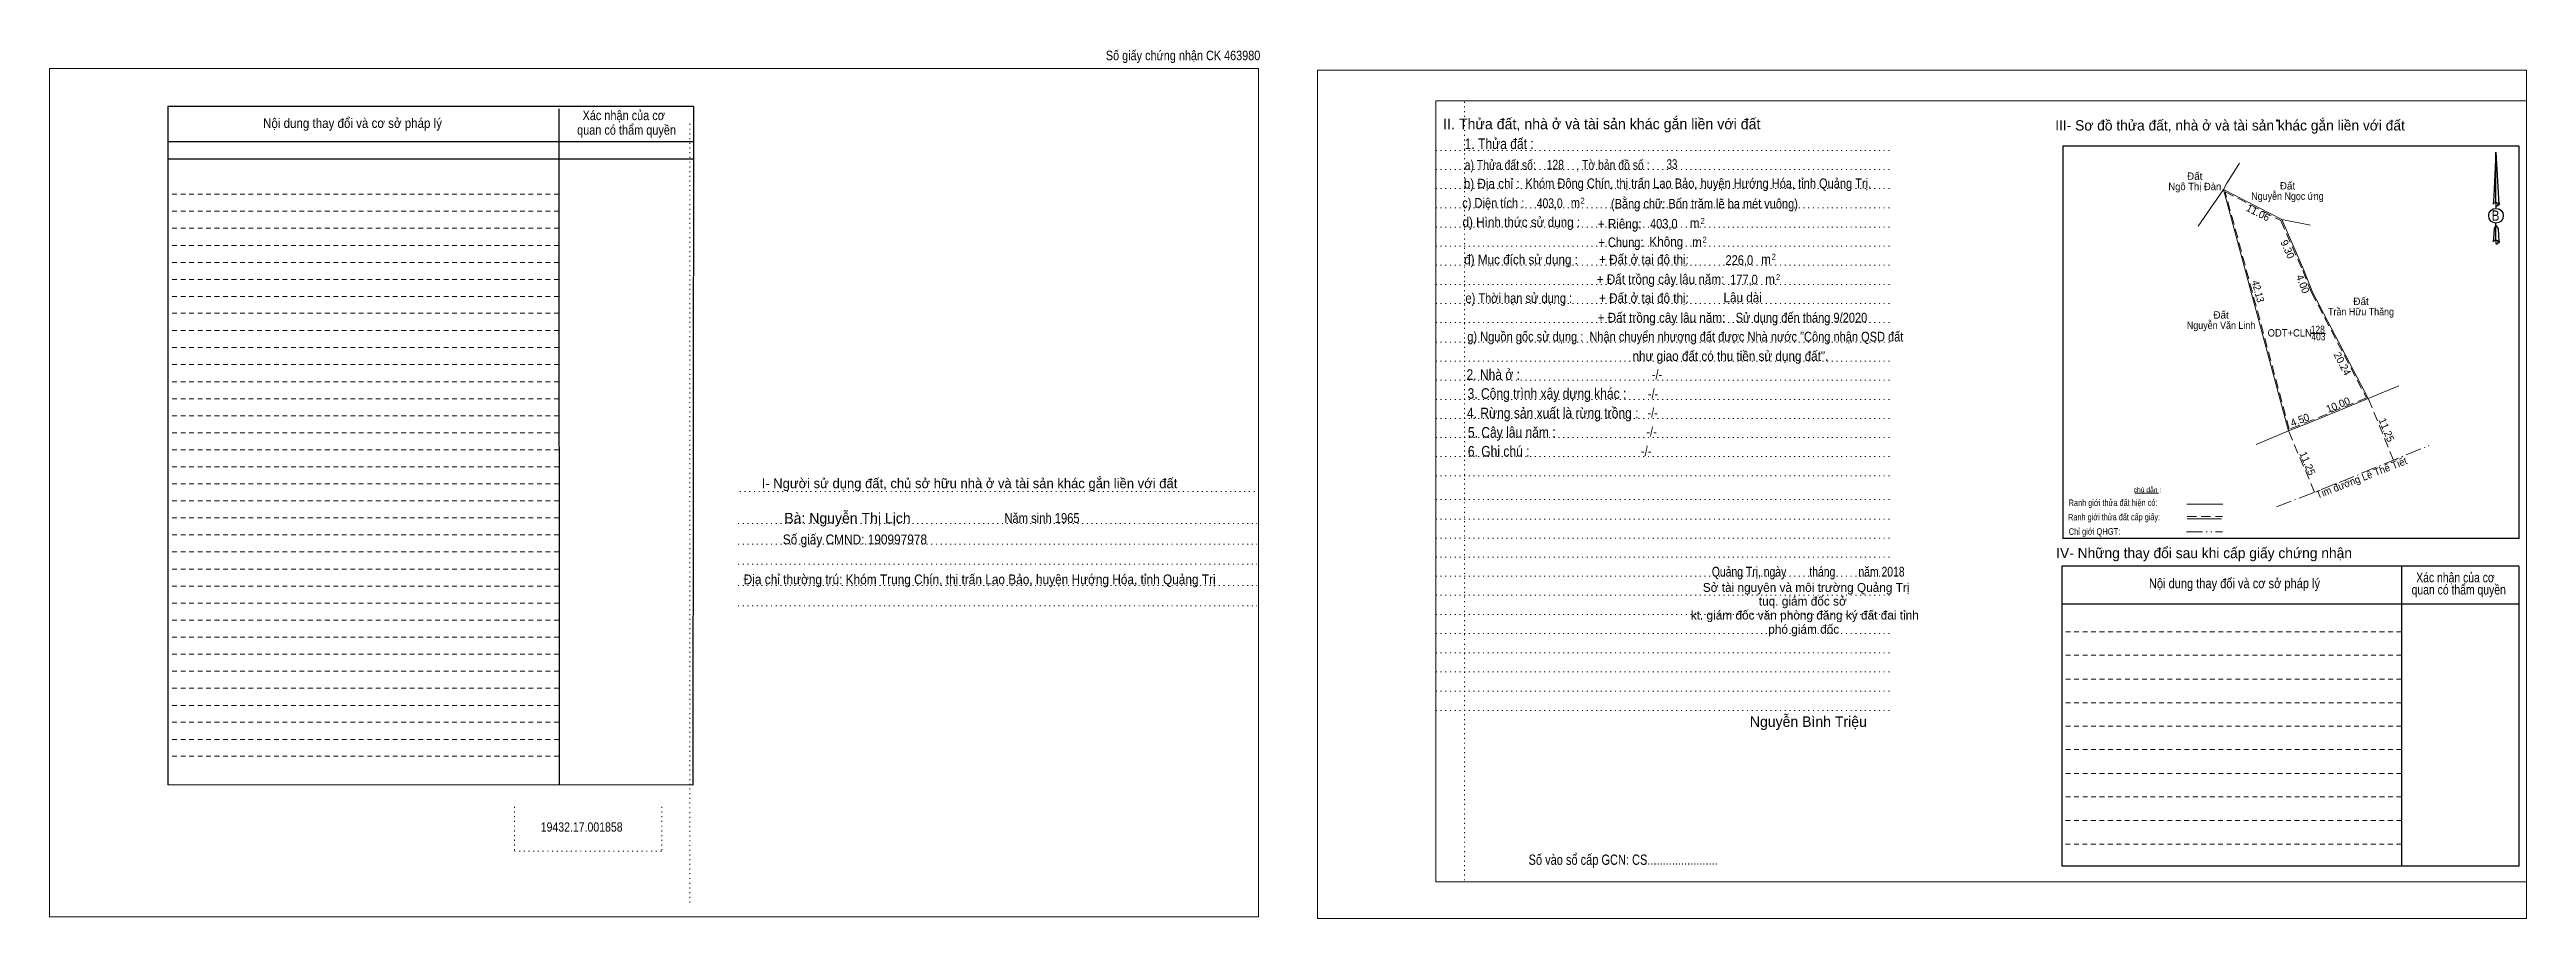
# Model space of a CAD drawing. Header units: metres. Extents: x 537294 to 537902, y 1837115 to 1837264.
# Drawn here: x 537293.8 to 537711.6, y 1837117.8 to 1837264.4 of the extents above; entities that cross this region are included whole.
import ezdxf
from ezdxf.enums import TextEntityAlignment as Align

# ---------------------------------------------------------------- set-up
doc = ezdxf.new("R2010")
doc.units = ezdxf.units.M
doc.header["$LTSCALE"] = 0.53
doc.header["$PDMODE"] = 32
doc.header["$PDSIZE"] = 0.265
for name, pattern in [('DASH_DOUBLE_DOT', [9.2, 5, -1.2, 0.3, -1.2, 0.3, -1.2]), ('DOT_DASHED', [7.7, 5, -1.2, 0.3, -1.2]), ('DOTTED', [1.5, 0.3, -1.2]), ('MEDIUM_DASHED', [4.5, 3, -1.5]), ('SHORT_DASHED', [2.7, 1.5, -1.2])]:
    doc.linetypes.add(name, pattern=pattern)
for name, color, linetype, lineweight in [('1', 7, 'DOTTED', 13), ('18', 7, 'Continuous', 25), ('28', 7, 'SHORT_DASHED', 13), ('55', 7, 'Continuous', 13), ('7', 7, 'Continuous', 13)]:
    doc.layers.add(name, color=color, linetype=linetype, lineweight=lineweight)
doc.layers.add('40', color=7, linetype='Continuous')

msp = doc.modelspace()

# ---------------------------------------------------------------- texts
at = {"layer": '18'}
for s, height, p in [('II. Thửa đất, nhà ở và tài sản khác gắn liền với đất', 1.788, (537555.615, 1837250.97)), ('Bà: Nguyễn Thị Lịch', 1.77, (537428.41, 1837184.48)), ('Sở tài nguyên và môi trường Quảng Trị', 1.49, (537590.085, 1837172.92)), ('tuq. giám đốc sở', 1.491, (537589.515, 1837170.61)), ('kt. giám đốc văn phòng đăng ký đất đai tỉnh', 1.491, (537589.855, 1837168.26)), ('phó giám đốc', 1.491, (537589.675, 1837165.88)), ('Nguyễn Bình Triệu', 1.77, (537590.455, 1837150.15))]:
    msp.add_text(s, height=height, dxfattribs=at).set_placement(p, align=Align.CENTER)
for s, height, width, p in [('1. Thửa đất :', 1.788, 0.85, (537538.315, 1837247.62)), ('a) Thửa đất số:              , Tờ bản đồ số : ', 1.639, 0.8, (537548.325, 1837244.12)), ('128', 1.63, 0.8, (537547.78, 1837244.17)), ('33', 1.63, 0.75, (537567.455, 1837244.27)), ('b) Địa chỉ : ', 1.639, 0.9, (537537.325, 1837240.97)), ('c) Diện tích :                                                   ', 1.639, 0.85, (537550.515, 1837237.71)), ('403,0', 1.63, 0.8, (537546.84, 1837237.67)), (' m', 1.639, 0.85, (537550.9, 1837237.73)), ('2', 0.9926, 0.75, (537552.385, 1837238.43)), ('(Bằng chữ: Bốn trăm lẽ ba mét vuông)', 1.63, 0.85, (537572.93, 1837237.59)), ('B', 1.716, 0.85, (537706.34, 1837235.54)), ('d) Hình thức sử dụng :', 1.638, 0.9, (537542.055, 1837234.47)), ('+ Riêng: ', 1.638, 0.9, (537558.905, 1837234.18)), ('403,0', 1.63, 0.85, (537566.08, 1837234.2)), ('Không', 1.638, 0.9, (537566.5, 1837231.17)), (' m', 1.638, 0.9, (537571.015, 1837234.31)), ('2', 0.9926, 0.8, (537572.63, 1837235)), ('2', 0.9926, 0.8, (537572.96, 1837231.85)), ('đ) Mục đích sử dụng :', 1.638, 0.9, (537542.005, 1837228.17)), ('       + Chung:', 1.638, 0.85, (537557.04, 1837231.07)), ('+ Đất ở tại đô thị:', 1.637, 0.9, (537562.73, 1837228.18)), (' m', 1.638, 0.9, (537571.395, 1837231.11)), ('226,0', 1.64, 0.85, (537578.815, 1837228.07)), (' m', 1.638, 0.9, (537583.035, 1837228.2)), ('2', 0.9926, 0.8, (537584.62, 1837228.96)), ('+ Đất trồng cây lâu năm:', 1.638, 0.9, (537565.53, 1837224.85)), ('177,0', 1.63, 0.85, (537579.6, 1837224.8)), (' m', 1.638, 0.9, (537583.725, 1837224.85)), ('2', 0.9926, 0.8, (537585.35, 1837225.53)), ('e) Thời hạn sử dụng :', 1.638, 0.85, (537541.625, 1837221.66)), ('+ Đất ở tại đô thị:', 1.637, 0.9, (537562.73, 1837221.67)), ('Lâu dài', 1.638, 0.9, (537579.375, 1837221.76)), ('g) Nguồn gốc sử dụng :', 1.638, 0.85, (537542.72, 1837215.17)), ('+ Đất trồng cây lâu năm:', 1.638, 0.9, (537565.68, 1837218.36)), (' Sử dụng đến tháng 9/2020', 1.64, 0.85, (537589.035, 1837218.36)), ('2. Nhà ở :', 1.788, 0.85, (537537.315, 1837208.68)), ('4. Rừng sản xuất là rừng trồng :', 1.788, 0.85, (537547.34, 1837202.2)), ('3. Công trình xây dựng khác :', 1.788, 0.85, (537546.37, 1837205.49)), ('5. Cây lâu năm :', 1.788, 0.85, (537540.44, 1837198.94)), ('6. Ghi chú :', 1.788, 0.85, (537538.225, 1837195.75)), ('Quảng Trị, ngày        tháng        năm 2018', 1.637, 0.8, (537590.43, 1837175.51)), ('19432.17.001858', 1.56, 0.85, (537383.58, 1837132.48)), ('Số vào sổ cấp GCN: CS.......................', 1.736, 0.8, (537559.225, 1837126.88))]:
    msp.add_text(s, height=height, dxfattribs=dict(at, width=width)).set_placement(p, align=Align.CENTER)
for s, height, width, p in [(' Khóm Đông Chín, thị trấn Lao Bảo, huyện Hướng Hóa, tỉnh Quảng Trị.', 1.64, 0.85, (537542.22, 1837241.02)), ('Nhận chuyển nhượng đất được Nhà nước "Công nhận QSD đất ', 1.637, 0.85, (537553.53, 1837215.16)), ('như giao đất có thu tiền sử dụng đất".', 1.637, 0.9, (537560.8, 1837211.88))]:
    msp.add_text(s, height=height, dxfattribs=dict(at, width=width)).set_placement(p)
at = {"layer": '28'}
for s, height, width, p in [('Xác nhận của cơ', 1.619, 0.85, (537390.675, 1837252.5)), ('Xác nhận của cơ', 1.619, 0.85, (537390.675, 1837252.5)), ('Nội dung thay đổi và cơ sở pháp lý', 1.619, 0.9, (537344.935, 1837251.18)), ('Nội dung thay đổi và cơ sở pháp lý', 1.619, 0.9, (537344.935, 1837251.18)), (' quan có thẩm quyền', 1.619, 0.85, (537390.895, 1837250.04)), (' quan có thẩm quyền', 1.619, 0.85, (537390.895, 1837250.04)), ('-/-', 1.639, 0.85, (537564.93, 1837208.77)), ('-/-', 1.639, 0.85, (537564.2, 1837202.33)), ('-/-', 1.639, 0.85, (537564.27, 1837205.52)), ('-/-', 1.639, 0.85, (537564.01, 1837199.13)), ('-/-', 1.639, 0.85, (537563.1, 1837195.84)), ('Nội dung thay đổi và cơ sở pháp lý', 1.639, 0.85, (537662.32, 1837173.54)), (' quan có thẩm quyền', 1.639, 0.8, (537699.895, 1837172.48)), ('Xác nhận của cơ', 1.639, 0.8, (537699.59, 1837174.53))]:
    msp.add_text(s, height=height, dxfattribs=dict(at, width=width)).set_placement(p, align=Align.CENTER)
for s, height, p in [('III- Sơ đồ thửa đất, nhà ở và tài sản khác gắn liền với đất', 1.738, (537661.575, 1837250.75)), ('I- Người sử dụng đất, chủ sở hữu nhà ở và tài sản khác gắn liền với đất', 1.642, (537448.985, 1837190.41)), ('IV- Những thay đổi sau khi cấp giấy chứng nhận', 1.738, (537657.195, 1837178.61))]:
    msp.add_text(s, height=height, dxfattribs=at).set_placement(p, align=Align.CENTER)
for s, width, p in [('Số giấy CMND: 190997978', 0.9, (537417.5, 1837180.94)), ('Năm sinh 1965', 0.85, (537454.87, 1837184.55)), ('Địa chỉ thường trú: Khóm Trung Chín, thị trấn Lao Bảo, huyện Hướng Hóa, tỉnh Quảng Trị', 0.9, (537410.91, 1837174.2))]:
    msp.add_text(s, height=1.66, dxfattribs=dict(at, width=width)).set_placement(p)
at = {"layer": '40', "width": 0.85}
msp.add_text('Số giấy chứng nhận CK 463980', height=1.61, dxfattribs=at).set_placement((537485.005, 1837262.61), align=Align.CENTER)
at = {"layer": '55'}
for s, height, width, p in [('Ranh giới thửa đất hiện có:', 1.119, 0.8, (537641.8437, 1837187.4074)), ('Chỉ giới QHGT:', 1.114, 0.85, (537638.7087, 1837182.5503)), ('Ranh giới thửa đất cấp giấy:', 1.114, 0.8, (537642.0237, 1837184.988))]:
    msp.add_text(s, height=height, rotation=0.135, dxfattribs=dict(at, width=width)).set_placement(p, align=Align.CENTER)
msp.add_text('chú dẫn :', height=0.8225, rotation=359.974, dxfattribs=at).set_placement((537647.6348, 1837189.7289), align=Align.CENTER)
at = {"layer": '7'}
for s, width, p in [('Ngô Thị Đàn', 0.95, (537655.625, 1837240.68)), ('Nguyễn Ngọc ứng', 0.9, (537671.255, 1837239.05)), ('Trần Hữu Thăng', 0.9, (537683.66, 1837219.56)), ('Nguyễn Văn Linh', 0.9, (537660.055, 1837217.27)), ('ODT+CLN', 0.95, (537671.64, 1837215.99)), ('128', 0.85, (537676.365, 1837216.57)), ('403', 0.85, (537676.475, 1837215.34))]:
    msp.add_text(s, height=1.25, dxfattribs=dict(at, width=width)).set_placement(p, align=Align.CENTER)
for p in [(537655.62, 1837242.43), (537671.26, 1837240.8), (537660.06, 1837219.02), (537683.66, 1837221.31)]:
    msp.add_text('Đất', height=1.25, dxfattribs=at).set_placement(p, align=Align.CENTER)
for s, rotation, p in [('11.06', 332.717, (537666.0136, 1837236.3234)), ('9.30', 293.725, (537670.6962, 1837230.4615)), ('4.00', 291.429, (537673.2531, 1837224.6433)), ('20.24', 297.603, (537679.951, 1837211.1246)), ('10.00', 22.386, (537680.027, 1837203.8996)), ('4.50', 21.257, (537673.5734, 1837201.3465)), ('11.25', 292.416, (537687.3903, 1837199.9983)), ('11.25', 293.078, (537674.0553, 1837194.3499))]:
    msp.add_text(s, height=1.25, rotation=rotation, dxfattribs=at).set_placement(p, align=Align.CENTER)
for s, rotation, width, p in [('42.13', 285.092, 0.9, (537665.6962, 1837223.4527)), ('Tim đường Lê Thế Tiết', 21.269, 0.95, (537683.9633, 1837191.5807))]:
    msp.add_text(s, height=1.25, rotation=rotation, dxfattribs=dict(at, width=width)).set_placement(p, align=Align.CENTER)

# ---------------------------------------------------------------- linework, layer by layer
at = {"layer": '1', "linetype": 'Continuous'}
for p, q in [((537527.64, 1837255.76), (537711.56, 1837255.76)), ((537527.64, 1837255.76), (537527.64, 1837124.03)), ((537711.56, 1837255.76), (537711.56, 1837123)), ((537527.64, 1837124.03), (537711.56, 1837124.03))]:
    msp.add_line(p, q, dxfattribs=at)
at = {"layer": '1'}
for p, q in [((537532.44, 1837255.6), (537532.44, 1837123.97)), ((537401.85, 1837251.85), (537401.85, 1837120.16)), ((537527.64, 1837247.35), (537535.1, 1837247.35)), ((537527.64, 1837247.35), (537604.2, 1837247.35)), ((537527.64, 1837244.17), (537604.2, 1837244.17)), ((537527.64, 1837240.95), (537604.2, 1837240.95)), ((537527.64, 1837237.71), (537604.2, 1837237.71)), ((537527.64, 1837234.47), (537604.2, 1837234.47)), ((537527.64, 1837231.23), (537604.2, 1837231.23)), ((537527.64, 1837228.04), (537604.2, 1837228.04)), ((537527.64, 1837224.77), (537604.2, 1837224.77)), ((537527.64, 1837221.54), (537604.2, 1837221.54)), ((537527.64, 1837218.35), (537604.2, 1837218.35)), ((537527.64, 1837215.07), (537604.2, 1837215.07)), ((537527.64, 1837211.86), (537604.2, 1837211.86)), ((537527.64, 1837208.63), (537604.2, 1837208.63)), ((537527.64, 1837205.4), (537604.2, 1837205.4)), ((537527.64, 1837202.19), (537604.2, 1837202.19)), ((537527.64, 1837198.94), (537604.2, 1837198.94)), ((537527.64, 1837195.73), (537604.2, 1837195.73)), ((537527.64, 1837192.49), (537604.2, 1837192.49)), ((537410.26, 1837189.83), (537497.73, 1837189.83)), ((537527.64, 1837188.49), (537604.2, 1837188.49)), ((537409.95, 1837184.46), (537497.44, 1837184.46)), ((537527.64, 1837185.21), (537604.2, 1837185.21)), ((537409.95, 1837180.98), (537497.44, 1837180.98)), ((537527.64, 1837182.01), (537604.2, 1837182.01)), ((537527.64, 1837178.78), (537604.2, 1837178.78)), ((537409.95, 1837177.57), (537497.44, 1837177.57)), ((537527.64, 1837175.56), (537604.2, 1837175.56)), ((537409.95, 1837174.02), (537497.44, 1837174.02)), ((537409.95, 1837170.57), (537497.44, 1837170.57)), ((537527.64, 1837172.35), (537604.2, 1837172.35)), ((537527.64, 1837169.09), (537604.2, 1837169.09)), ((537527.64, 1837165.88), (537604.2, 1837165.88)), ((537527.64, 1837162.62), (537604.2, 1837162.62)), ((537527.64, 1837159.42), (537604.2, 1837159.42)), ((537527.64, 1837156.17), (537604.2, 1837156.17)), ((537527.64, 1837152.94), (537604.2, 1837152.94)), ((537372.23, 1837136.66), (537372.23, 1837129.17)), ((537397.08, 1837136.66), (537397.08, 1837129.17)), ((537372.23, 1837129.17), (537397.08, 1837129.17))]:
    msp.add_line(p, q, dxfattribs=at)
at = {"layer": '1', "linetype": 'Continuous'}
for points in [[(537293.84, 1837118.13), (537497.75, 1837118.13), (537497.75, 1837261.2), (537293.84, 1837261.2)], [(537293.84, 1837261.2), (537497.75, 1837261.2), (537497.75, 1837118.13), (537293.84, 1837118.13)], [(537507.67, 1837117.83), (537711.56, 1837117.83), (537711.56, 1837260.92), (537507.67, 1837260.92)]]:
    msp.add_lwpolyline(points, close=True, dxfattribs=at)
msp.add_lwpolyline([(537535.1, 1837255.76), (537711.56, 1837255.76), (537711.56, 1837124.03), (537535.1, 1837124.03)], dxfattribs=at)
at = {"layer": '18'}
for p, q in [((537706.41, 1837247.1), (537706.88, 1837238.32)), ((537706.41, 1837247.1), (537706.88, 1837238.32)), ((537706.41, 1837247.1), (537706.88, 1837238.32)), ((537706.04, 1837239.67), (537705.97, 1837238.32)), ((537706.41, 1837238.59), (537706.41, 1837238.22)), ((537706.41, 1837238.22), (537706.41, 1837238.01)), ((537706.41, 1837238.01), (537706.41, 1837237.71)), ((537706.41, 1837238.01), (537706.41, 1837237.71)), ((537706.41, 1837238.01), (537706.41, 1837237.71)), ((537706.41, 1837234.71), (537706.41, 1837235.13)), ((537706.41, 1837234.71), (537706.41, 1837235.13)), ((537706.41, 1837234.71), (537706.41, 1837235.13)), ((537706.41, 1837234.71), (537706.77, 1837234.22)), ((537706.41, 1837234.71), (537706.77, 1837234.22)), ((537706.41, 1837234.71), (537706.77, 1837234.22)), ((537706.77, 1837234.22), (537706.88, 1837231.95)), ((537706.77, 1837234.22), (537706.88, 1837231.95)), ((537706.77, 1837234.22), (537706.88, 1837231.95)), ((537706.41, 1837232.24), (537706.41, 1837231.89)), ((537706.41, 1837231.89), (537706.41, 1837231.66))]:
    msp.add_line(p, q, dxfattribs=at)
for points in [[(537706.41, 1837238.59), (537706.41, 1837247.1), (537706.04, 1837239.67)], [(537706.41, 1837232.24), (537706.41, 1837234.71), (537706.11, 1837234.22), (537706.04, 1837233.29), (537705.97, 1837231.95)]]:
    msp.add_lwpolyline(points, dxfattribs=at)
msp.add_ellipse((537706.4215, 1837236.365), major_axis=(0, 1.25), ratio=0.983453, dxfattribs=at)
for centre, start_param, end_param in [((537706.422, 1837238.2913), 1.57079633, 3.07445202), ((537706.422, 1837238.2913), 0.06714063, 1.57079633), ((537706.422, 1837238.2913), 4.71238898, 6.28318531), ((537706.422, 1837231.9112), 2.49106941, 3.07427841), ((537706.422, 1837231.9112), 1.57079633, 2.49106941), ((537706.422, 1837231.9112), 0.06714063, 1.57079633), ((537706.422, 1837231.9112), 4.71238898, 6.28318531)]:
    msp.add_ellipse(centre, major_axis=(0.4507, 0), ratio=0.655448, start_param=start_param, end_param=end_param, dxfattribs=at)
for p in [(537706.88, 1837238.32), (537706.88, 1837231.95)]:
    msp.add_point(p, dxfattribs=at)
at = {"layer": '28', "linetype": 'Continuous', "lineweight": 25}
for p, q in [((537402.45, 1837254.79), (537313.78, 1837254.79)), ((537379.72, 1837254.43), (537379.78, 1837140.35)), ((537402.45, 1837254.79), (537402.34, 1837140.33)), ((537402.45, 1837248.82), (537313.9, 1837248.82)), ((537402.45, 1837248.82), (537313.9, 1837248.82)), ((537402.45, 1837245.93), (537313.9, 1837245.93)), ((537633.35, 1837248.13), (537633.35, 1837181.91)), ((537710.34, 1837181.91), (537633.35, 1837181.91)), ((537690.46, 1837177.25), (537690.5, 1837126.66)), ((537710.3, 1837177.25), (537710.26, 1837126.66)), ((537710.26, 1837170.83), (537633.23, 1837170.83)), ((537402.34, 1837140.33), (537313.78, 1837140.4)), ((537710.26, 1837126.66), (537633.23, 1837126.66))]:
    msp.add_line(p, q, dxfattribs=at)
at = {"layer": '28'}
for p, q in [((537379.72, 1837240.02), (537313.78, 1837240.02)), ((537379.72, 1837237.13), (537313.78, 1837237.13)), ((537379.72, 1837234.27), (537313.78, 1837234.27)), ((537379.72, 1837231.37), (537313.78, 1837231.37)), ((537379.72, 1837228.51), (537313.78, 1837228.51)), ((537379.72, 1837225.64), (537313.78, 1837225.64)), ((537379.72, 1837222.74), (537313.78, 1837222.74)), ((537379.72, 1837219.91), (537313.78, 1837219.91)), ((537379.72, 1837217.02), (537313.78, 1837217.02)), ((537379.72, 1837214.16), (537313.78, 1837214.16)), ((537379.72, 1837211.29), (537313.78, 1837211.29)), ((537379.72, 1837208.38), (537313.78, 1837208.38)), ((537379.72, 1837205.49), (537313.78, 1837205.49)), ((537379.72, 1837202.64), (537313.78, 1837202.64)), ((537379.72, 1837199.76), (537313.78, 1837199.76)), ((537379.72, 1837196.9), (537313.78, 1837196.9)), ((537379.72, 1837194.03), (537313.78, 1837194.03)), ((537379.72, 1837191.17), (537313.78, 1837191.17)), ((537379.72, 1837188.29), (537313.78, 1837188.29)), ((537379.72, 1837185.41), (537313.78, 1837185.41)), ((537379.72, 1837182.52), (537313.78, 1837182.52)), ((537379.72, 1837179.66), (537313.78, 1837179.66)), ((537379.72, 1837176.77), (537313.78, 1837176.77)), ((537379.72, 1837173.89), (537313.78, 1837173.89)), ((537379.72, 1837171.01), (537313.78, 1837171.01)), ((537379.72, 1837168.13), (537313.78, 1837168.13)), ((537690.46, 1837166.19), (537633.23, 1837166.19)), ((537379.72, 1837165.27), (537313.78, 1837165.27)), ((537379.72, 1837162.4), (537313.78, 1837162.4)), ((537690.46, 1837162.23), (537633.23, 1837162.23)), ((537379.72, 1837159.53), (537313.78, 1837159.53)), ((537690.46, 1837158.2), (537633.23, 1837158.2)), ((537379.72, 1837156.66), (537313.78, 1837156.66)), ((537379.72, 1837153.78), (537313.78, 1837153.78)), ((537690.46, 1837154.23), (537633.23, 1837154.23)), ((537379.72, 1837150.93), (537313.78, 1837150.93)), ((537690.46, 1837150.25), (537633.23, 1837150.25)), ((537379.72, 1837148.02), (537313.78, 1837148.02)), ((537379.72, 1837145.22), (537313.78, 1837145.22)), ((537690.46, 1837146.32), (537633.23, 1837146.32)), ((537690.46, 1837142.31), (537633.23, 1837142.31)), ((537690.46, 1837138.34), (537633.23, 1837138.34)), ((537690.43, 1837134.35), (537633.23, 1837134.35)), ((537690.43, 1837130.37), (537633.23, 1837130.37))]:
    msp.add_line(p, q, dxfattribs=at)
at = {"layer": '28', "linetype": 'Continuous', "lineweight": 25}
for points in [[(537402.45, 1837254.79), (537313.78, 1837254.79), (537313.78, 1837140.4)], [(537710.34, 1837181.91), (537710.34, 1837248.13), (537633.35, 1837248.13)], [(537710.3, 1837177.25), (537633.23, 1837177.25), (537633.23, 1837126.66)]]:
    msp.add_lwpolyline(points, dxfattribs=at)
at = {"layer": '28'}
msp.add_point((537669.54, 1837252.43), dxfattribs=at)
at = {"layer": '55'}
for p, q in [((537645.51, 1837189.56), (537649.53, 1837189.59)), ((537654.29, 1837187.71), (537660.34, 1837187.71)), ((537654.32, 1837185.25), (537660.13, 1837185.25)), ((537654.32, 1837185.25), (537660.13, 1837185.25))]:
    msp.add_line(p, q, dxfattribs=at)
at = {"layer": '55', "linetype": 'DASH_DOUBLE_DOT'}
msp.add_line((537654.25, 1837183.06), (537660.28, 1837183.06), dxfattribs=at)
at = {"layer": '55', "linetype": 'MEDIUM_DASHED'}
msp.add_line((537654.32, 1837185.65), (537660.3, 1837185.65), dxfattribs=at)
at = {"layer": '7'}
for p, q in [((537661.05, 1837241.86), (537660.45, 1837240.79)), ((537663.18, 1837245.24), (537661.05, 1837241.86)), ((537660.45, 1837240.79), (537656.17, 1837234.63)), ((537671.42, 1837200.11), (537660.45, 1837240.79)), ((537674.02, 1837227.21), (537670.28, 1837235.72)), ((537674.02, 1837227.21), (537675.48, 1837223.49)), ((537675.24, 1837216.5), (537677.67, 1837216.5))]:
    msp.add_line(p, q, dxfattribs=at)
at = {"layer": '7', "linetype": 'MEDIUM_DASHED'}
for p, q in [((537689.15, 1837195.15), (537684.86, 1837205.55)), ((537675.83, 1837189.76), (537671.42, 1837200.11))]:
    msp.add_line(p, q, dxfattribs=at)
at = {"layer": '7', "linetype": 'DOT_DASHED'}
for p, q in [((537679.97, 1837191.37), (537695.1, 1837197.6)), ((537669.4, 1837187.26), (537679.97, 1837191.37))]:
    msp.add_line(p, q, dxfattribs=at)
at = {"layer": '7'}
for points in [[(537660.45, 1837240.79), (537670.28, 1837235.72), (537675.16, 1837234.76)], [(537674.02, 1837227.21), (537675.48, 1837223.49), (537684.86, 1837205.55)], [(537675.61, 1837201.74), (537684.86, 1837205.55), (537690.03, 1837207.68)], [(537666, 1837197.8), (537671.42, 1837200.11), (537675.61, 1837201.74)]]:
    msp.add_lwpolyline(points, dxfattribs=at)
msp.add_lwpolyline([(537660.45, 1837240.79), (537670.28, 1837235.72), (537674.02, 1837227.21), (537675.48, 1837223.49), (537684.86, 1837205.55), (537675.61, 1837201.74), (537671.42, 1837200.11)], close=True, dxfattribs=at)
at = {"layer": '7', "linetype": 'MEDIUM_DASHED'}
msp.add_lwpolyline([(537660.76, 1837240.4), (537670.13, 1837235.57), (537673.84, 1837227.13), (537675.3, 1837223.41), (537684.58, 1837205.65), (537675.54, 1837201.93), (537671.56, 1837200.38)], close=True, dxfattribs=at)

msp.set_redraw_order([(e.dxf.handle, doc.entitydb.next_handle()) for e in msp.query("TEXT MTEXT ATTDEF DIMENSION ARC_DIMENSION")])  # texts and dimensions are drawn at this point

doc.saveas('drawing.dxf')
